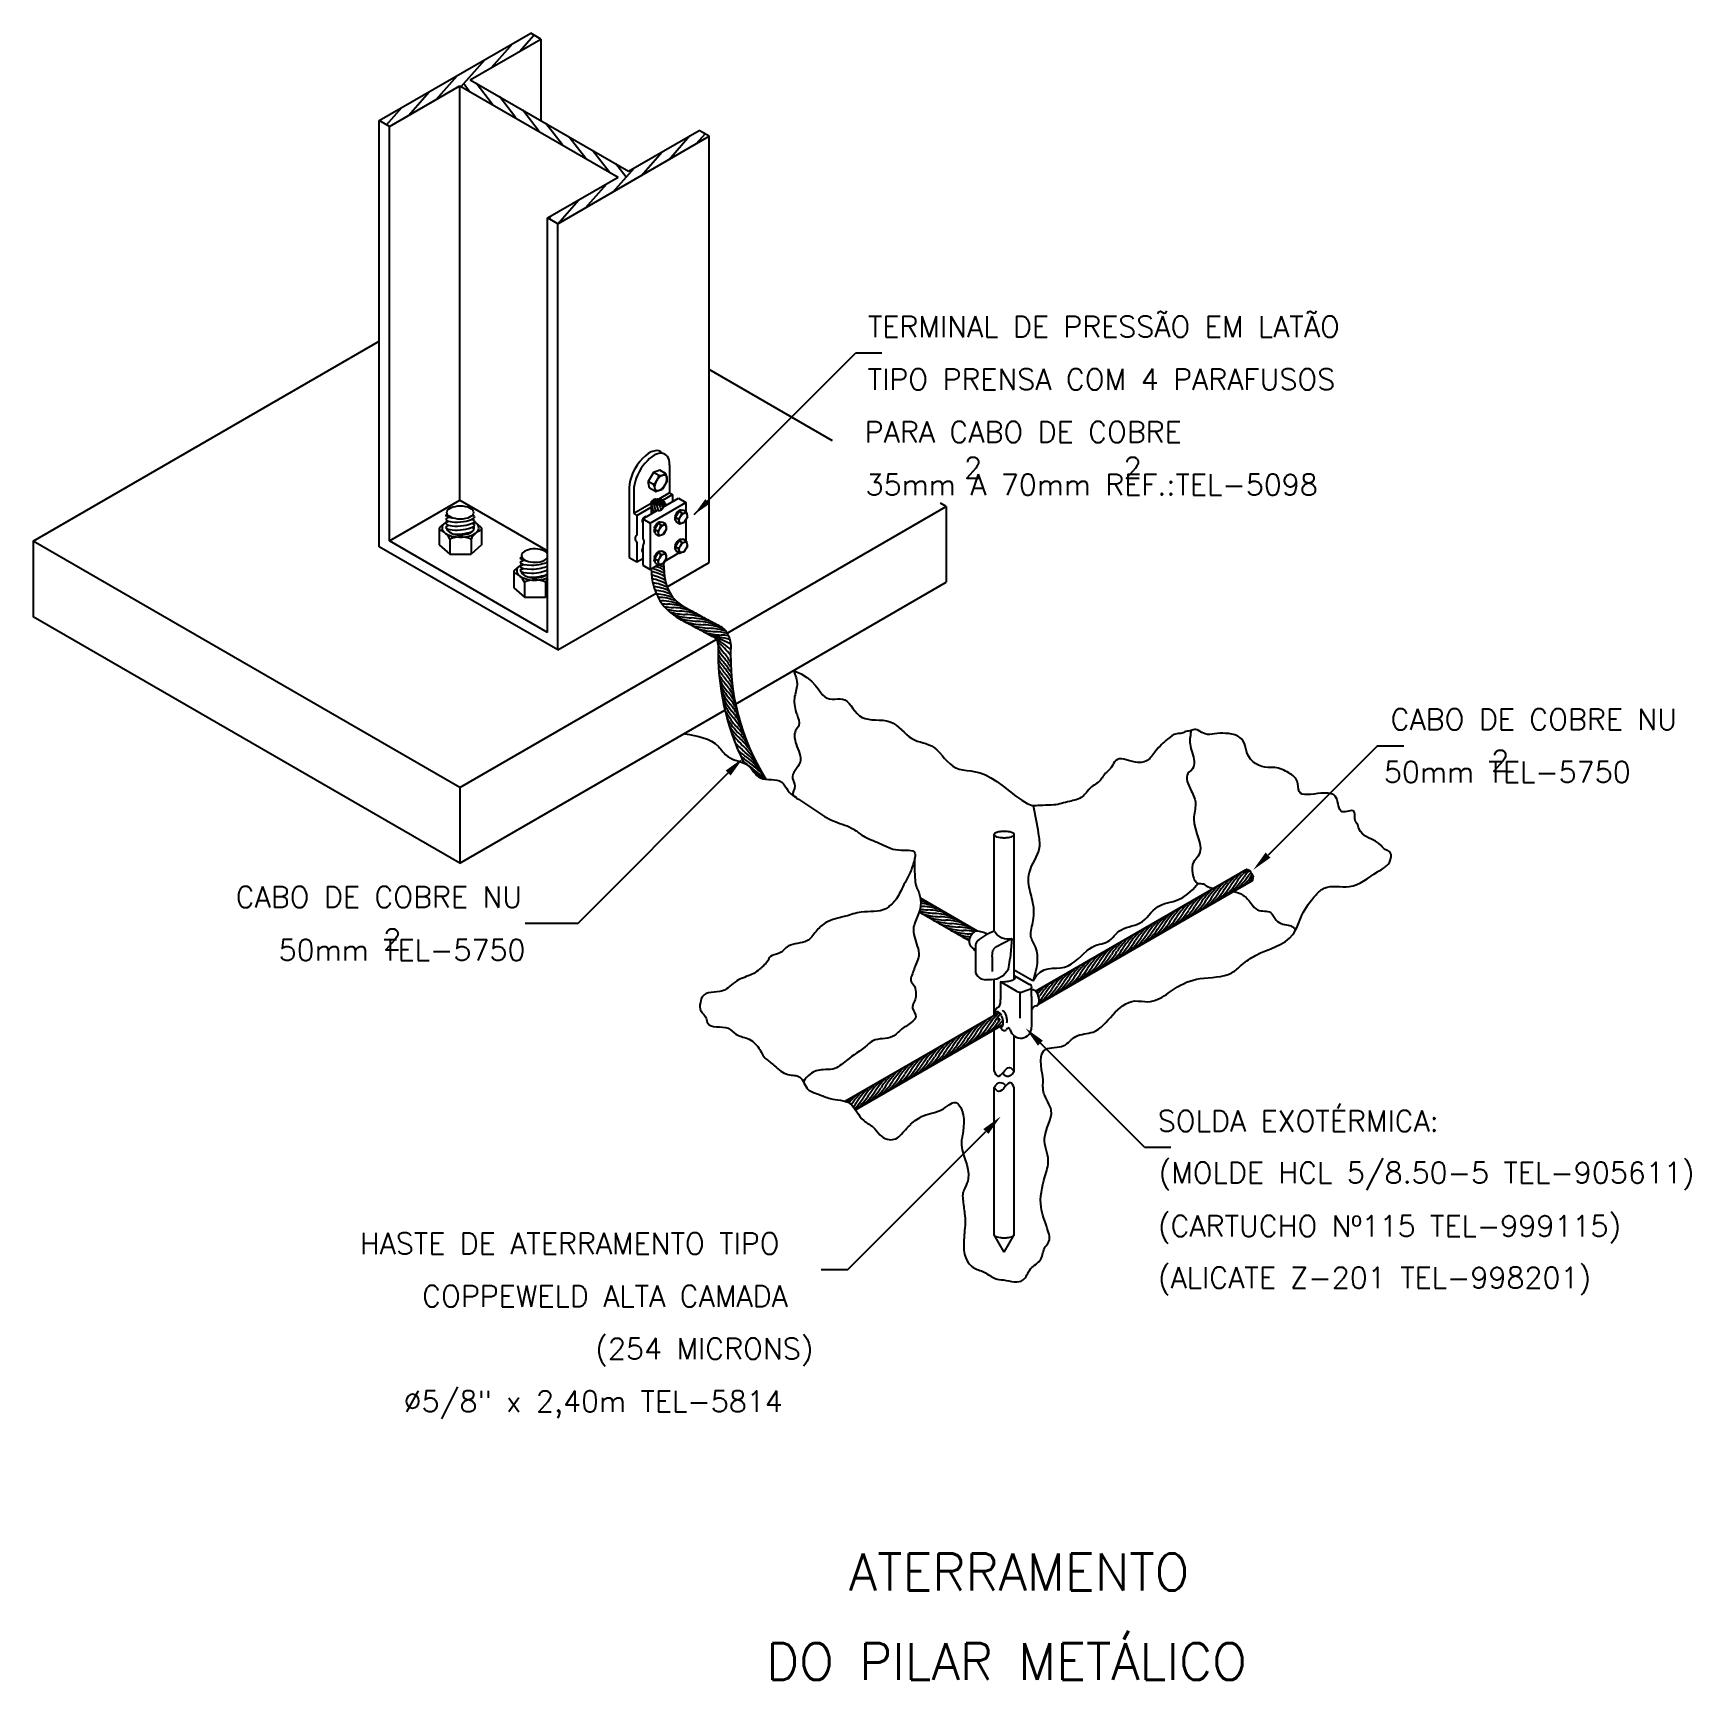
# Model space of a CAD drawing. Header units: millimetres. Extents: x -5471 to -5455.2, y -4783.1 to -4767.4.
import ezdxf
from ezdxf.enums import TextEntityAlignment as Align

# ---------------------------------------------------------------- set-up
doc = ezdxf.new("R2010")
doc.units = ezdxf.units.MM
doc.header["$LTSCALE"] = 10
doc.layers.add('Termotécnica', color=7, linetype='Continuous')
doc.styles.add('r140', font='romans.shx')
doc.styles.add('r80', font='romans.shx')

msp = doc.modelspace()

# ---------------------------------------------------------------- texts
at = {"layer": 'Termotécnica', "color": 2, "style": 'r80'}
for s, p in [('TERMINAL DE PRESSÃO EM LATÃO', (-5463.072, -4770.284)), ('TIPO PRENSA COM 4 PARAFUSOS', (-5463.073, -4770.784)), ('PARA CABO DE COBRE', (-5463.102, -4771.285)), ('2', (-5462.156, -4771.625)), ('2', (-5460.637, -4771.625)), ('35mm A 70mm REF.:TEL-5098', (-5463.093, -4771.785))]:
    msp.add_text(s, height=0.2, dxfattribs=at).set_placement(p)
for s, p in [('CABO DE COBRE NU ', (-5458.098, -4773.92)), (' 50mm TEL-5750', (-5458.298, -4774.42)), ('2', (-5457.14, -4774.313)), ('CABO DE COBRE NU ', (-5469.088, -4775.61)), ('2', (-5467.683, -4776.012)), (' 50mm TEL-5750', (-5468.816, -4776.112)), ('SOLDA EXOTÉRMICA: ', (-5460.313, -4777.739)), ('(MOLDE HCL 5/8.50-5 TEL-905611) ', (-5460.306, -4778.232)), ('(CARTUCHO Nº115 TEL-999115) ', (-5460.312, -4778.739)), ('HASTE DE ATERRAMENTO TIPO ', (-5467.907, -4778.905)), ('(ALICATE Z-201 TEL-998201)', (-5460.312, -4779.229)), ('COPPEWELD ALTA CAMADA ', (-5467.314, -4779.406)), ('(254 MICRONS)', (-5465.665, -4779.906)), ('%%C5/8" x 2,40m TEL-5814', (-5467.49, -4780.405))]:
    msp.add_text(s, height=0.2, dxfattribs=at).set_placement(p, align=Align.MIDDLE_LEFT)
at = {"layer": 'Termotécnica', "color": 5, "style": 'r140'}
for s, p in [(' ATERRAMENTO', (-5461.753, -4782.31)), ('DO PILAR METÁLICO', (-5461.753, -4783.161))]:
    msp.add_text(s, height=0.35, dxfattribs=at).set_placement(p, align=Align.BOTTOM_CENTER)

# ---------------------------------------------------------------- linework, layer by layer
at = {"layer": 'Termotécnica', "color": 2}
for p, q in [((-5467.722, -4768.223), (-5466.28, -4767.391)), ((-5466.183, -4767.447), (-5466.28, -4767.391)), ((-5466.183, -4767.447), (-5466.28, -4767.391)), ((-5466.856, -4767.835), (-5466.183, -4767.447)), ((-5466.183, -4767.447), (-5466.183, -4768.223)), ((-5467.625, -4768.279), (-5466.953, -4767.891)), ((-5466.953, -4771.833), (-5466.953, -4767.891)), ((-5466.953, -4767.891), (-5465.447, -4768.76)), ((-5466.856, -4767.835), (-5465.35, -4768.704)), ((-5467.625, -4768.279), (-5467.722, -4768.223)), ((-5467.722, -4772.278), (-5467.722, -4768.223)), ((-5467.625, -4772.222), (-5467.625, -4768.279)), ((-5465.35, -4768.704), (-5464.678, -4768.316)), ((-5464.581, -4768.372), (-5464.678, -4768.316)), ((-5466.022, -4769.204), (-5464.581, -4768.372)), ((-5464.581, -4772.427), (-5464.581, -4768.372)), ((-5466.119, -4769.148), (-5465.447, -4768.76)), ((-5466.022, -4769.204), (-5466.119, -4769.148)), ((-5466.119, -4773.091), (-5466.119, -4769.148)), ((-5466.022, -4773.259), (-5466.022, -4769.204)), ((-5471.015, -4772.223), (-5467.722, -4770.322)), ((-5464.725, -4771.971), (-5463.189, -4770.435)), ((-5462.939, -4770.435), (-5463.189, -4770.435)), ((-5463.407, -4771.27), (-5464.581, -4770.592)), ((-5464.959, -4771.498), (-5464.959, -4771.765)), ((-5465.113, -4771.57), (-5465.162, -4771.655)), ((-5465.162, -4771.654), (-5465.161, -4771.654)), ((-5465.111, -4771.685), (-5465.162, -4771.655)), ((-5465.15, -4771.719), (-5465.162, -4771.655)), ((-5465.052, -4771.549), (-5465.113, -4771.57)), ((-5465.062, -4771.6), (-5465.113, -4771.57)), ((-5464.996, -4771.581), (-5465.052, -4771.549)), ((-5464.982, -4771.651), (-5465.027, -4771.729)), ((-5464.981, -4771.644), (-5464.991, -4771.588)), ((-5467.625, -4772.222), (-5466.953, -4771.833)), ((-5466.953, -4771.833), (-5466.119, -4772.315)), ((-5465.342, -4771.715), (-5465.342, -4772.379)), ((-5465.299, -4771.74), (-5465.299, -4771.961)), ((-5465.094, -4771.751), (-5465.15, -4771.719)), ((-5465.032, -4771.734), (-5465.086, -4771.752)), ((-5464.959, -4771.765), (-5465.061, -4771.824)), ((-5465.023, -4771.835), (-5464.931, -4771.781)), ((-5465.016, -4771.896), (-5464.874, -4771.814)), ((-5464.959, -4771.765), (-5464.931, -4771.781)), ((-5464.931, -4771.781), (-5464.931, -4771.847)), ((-5464.874, -4771.814), (-5464.803, -4771.855)), ((-5467.089, -4771.974), (-5467.074, -4771.966)), ((-5467.089, -4772.013), (-5467.059, -4771.995)), ((-5466.815, -4771.989), (-5466.838, -4771.98)), ((-5465.134, -4771.866), (-5465.299, -4771.961)), ((-5465.299, -4771.961), (-5465.271, -4771.978)), ((-5465.271, -4771.978), (-5465.134, -4771.899)), ((-5465.271, -4771.978), (-5465.271, -4772.166)), ((-5465.214, -4772.01), (-5465.073, -4771.929)), ((-5465.194, -4771.992), (-5465.194, -4771.991)), ((-5465.186, -4771.994), (-5465.186, -4771.99)), ((-5465.143, -4772.051), (-5464.803, -4771.855)), ((-5465.134, -4771.85), (-5465.134, -4771.964)), ((-5465.008, -4771.85), (-5465.008, -4771.892)), ((-5464.987, -4771.876), (-5464.987, -4771.879)), ((-5464.907, -4771.985), (-5464.903, -4771.988)), ((-5464.905, -4771.989), (-5464.9, -4771.991)), ((-5464.905, -4771.989), (-5464.898, -4771.989)), ((-5464.871, -4771.942), (-5464.904, -4771.999)), ((-5464.903, -4771.988), (-5464.898, -4771.988)), ((-5464.83, -4771.928), (-5464.871, -4771.942)), ((-5464.843, -4771.958), (-5464.871, -4771.942)), ((-5464.799, -4771.946), (-5464.83, -4771.928)), ((-5464.789, -4771.992), (-5464.819, -4772.044)), ((-5464.803, -4771.855), (-5464.803, -4771.943)), ((-5464.788, -4771.987), (-5464.796, -4771.95)), ((-5464.411, -4773.098), (-5462.326, -4771.895)), ((-5462.326, -4771.895), (-5462.382, -4771.862)), ((-5462.326, -4771.895), (-5462.326, -4772.615)), ((-5467.151, -4772.106), (-5467.151, -4772.26)), ((-5467.073, -4772.029), (-5467.144, -4772.091)), ((-5467.089, -4772.051), (-5467.059, -4772.034)), ((-5467.089, -4772.09), (-5467.059, -4772.072)), ((-5467.073, -4772.119), (-5467.059, -4772.111)), ((-5466.815, -4772.028), (-5466.843, -4772.016)), ((-5466.815, -4772.066), (-5466.843, -4772.055)), ((-5466.818, -4772.104), (-5466.843, -4772.093)), ((-5466.816, -4772.037), (-5466.754, -4772.091)), ((-5466.747, -4772.106), (-5466.747, -4772.26)), ((-5465.217, -4772.039), (-5465.22, -4772.042)), ((-5465.214, -4772.01), (-5465.143, -4772.051)), ((-5465.214, -4772.01), (-5465.214, -4772.199)), ((-5465.143, -4772.051), (-5465.143, -4772.493)), ((-5465.106, -4772.099), (-5465.101, -4772.102)), ((-5465.07, -4772.056), (-5465.103, -4772.113)), ((-5465.103, -4772.103), (-5465.099, -4772.106)), ((-5465.103, -4772.103), (-5465.097, -4772.103)), ((-5465.074, -4772.129), (-5465.103, -4772.113)), ((-5465.094, -4772.155), (-5465.103, -4772.113)), ((-5465.101, -4772.102), (-5465.097, -4772.102)), ((-5465.029, -4772.042), (-5465.07, -4772.056)), ((-5465.041, -4772.072), (-5465.07, -4772.056)), ((-5464.997, -4772.06), (-5465.029, -4772.042)), ((-5464.988, -4772.106), (-5465.018, -4772.159)), ((-5464.987, -4772.102), (-5464.994, -4772.064)), ((-5464.875, -4772.015), (-5464.904, -4771.999)), ((-5464.896, -4772.041), (-5464.904, -4771.999)), ((-5464.864, -4772.059), (-5464.896, -4772.041)), ((-5464.823, -4772.047), (-5464.859, -4772.06)), ((-5464.803, -4772.016), (-5464.803, -4772.221)), ((-5466.955, -4774.567), (-5471.015, -4772.223)), ((-5471.015, -4772.223), (-5471.015, -4772.944)), ((-5466.022, -4773.259), (-5467.722, -4772.278)), ((-5466.119, -4773.091), (-5467.625, -4772.222)), ((-5467.151, -4772.26), (-5467.05, -4772.347)), ((-5467.05, -4772.205), (-5467.05, -4772.347)), ((-5466.848, -4772.205), (-5466.848, -4772.347)), ((-5466.747, -4772.26), (-5466.848, -4772.347)), ((-5465.271, -4772.231), (-5465.271, -4772.42)), ((-5465.214, -4772.264), (-5465.214, -4772.452)), ((-5465.063, -4772.173), (-5465.094, -4772.155)), ((-5465.022, -4772.162), (-5465.058, -4772.174)), ((-5464.907, -4772.263), (-5464.903, -4772.266)), ((-5464.905, -4772.267), (-5464.898, -4772.267)), ((-5464.905, -4772.267), (-5464.9, -4772.27)), ((-5464.871, -4772.22), (-5464.904, -4772.277)), ((-5464.896, -4772.319), (-5464.904, -4772.277)), ((-5464.875, -4772.293), (-5464.904, -4772.277)), ((-5464.903, -4772.266), (-5464.898, -4772.266)), ((-5464.83, -4772.206), (-5464.871, -4772.22)), ((-5464.843, -4772.236), (-5464.871, -4772.22)), ((-5464.799, -4772.224), (-5464.83, -4772.206)), ((-5464.789, -4772.27), (-5464.819, -4772.323)), ((-5464.805, -4772.298), (-5464.803, -4772.297)), ((-5464.803, -4772.295), (-5464.803, -4772.297)), ((-5464.788, -4772.266), (-5464.796, -4772.228)), ((-5467.05, -4772.347), (-5466.848, -4772.347)), ((-5466.363, -4772.438), (-5466.434, -4772.5)), ((-5466.379, -4772.384), (-5466.365, -4772.375)), ((-5466.379, -4772.422), (-5466.349, -4772.405)), ((-5466.379, -4772.461), (-5466.349, -4772.443)), ((-5466.119, -4772.431), (-5466.133, -4772.426)), ((-5466.119, -4772.47), (-5466.133, -4772.464)), ((-5466.119, -4772.393), (-5466.128, -4772.389)), ((-5465.342, -4772.379), (-5465.271, -4772.42)), ((-5465.271, -4772.42), (-5465.214, -4772.387)), ((-5465.217, -4772.317), (-5465.22, -4772.32)), ((-5465.214, -4772.452), (-5465.143, -4772.493)), ((-5465.143, -4772.493), (-5465.067, -4772.449)), ((-5465.106, -4772.377), (-5465.101, -4772.38)), ((-5465.07, -4772.334), (-5465.103, -4772.391)), ((-5465.103, -4772.381), (-5465.097, -4772.382)), ((-5465.103, -4772.381), (-5465.099, -4772.384)), ((-5465.094, -4772.433), (-5465.103, -4772.391)), ((-5465.074, -4772.407), (-5465.103, -4772.391)), ((-5465.101, -4772.38), (-5465.097, -4772.381)), ((-5465.063, -4772.452), (-5465.094, -4772.433)), ((-5465.029, -4772.32), (-5465.07, -4772.334)), ((-5465.041, -4772.351), (-5465.07, -4772.334)), ((-5465.022, -4772.44), (-5465.058, -4772.452)), ((-5464.997, -4772.338), (-5465.029, -4772.32)), ((-5464.988, -4772.384), (-5465.018, -4772.437)), ((-5465.005, -4772.413), (-5464.869, -4772.335)), ((-5464.987, -4772.38), (-5464.994, -4772.343)), ((-5464.982, -4772.658), (-5464.581, -4772.427)), ((-5464.864, -4772.337), (-5464.896, -4772.319)), ((-5464.823, -4772.326), (-5464.859, -4772.338)), ((-5466.441, -4772.515), (-5466.441, -4772.669)), ((-5466.379, -4772.499), (-5466.349, -4772.482)), ((-5466.364, -4772.528), (-5466.349, -4772.52)), ((-5466.34, -4772.614), (-5466.34, -4772.756)), ((-5466.138, -4772.614), (-5466.138, -4772.756)), ((-5466.119, -4772.508), (-5466.133, -4772.502)), ((-5464.331, -4773.773), (-5462.326, -4772.615)), ((-5466.441, -4772.669), (-5466.34, -4772.756)), ((-5466.34, -4772.756), (-5466.138, -4772.756)), ((-5466.119, -4772.74), (-5466.138, -4772.756)), ((-5466.022, -4773.259), (-5465.086, -4772.718)), ((-5466.955, -4775.288), (-5471.015, -4772.944)), ((-5466.955, -4774.567), (-5464.514, -4773.158)), ((-5466.955, -4775.288), (-5464.432, -4773.831)), ((-5458.223, -4774.17), (-5458.397, -4774.344)), ((-5458.223, -4774.17), (-5457.973, -4774.17)), ((-5458.397, -4774.344), (-5459.263, -4775.21)), ((-5465.833, -4775.862), (-5464.4, -4774.428)), ((-5466.955, -4774.567), (-5466.955, -4775.288)), ((-5461.871, -4775.346), (-5461.871, -4775.015)), ((-5461.678, -4776.389), (-5461.678, -4775.015)), ((-5461.871, -4775.935), (-5461.871, -4775.218)), ((-5461.476, -4776.504), (-5459.471, -4775.347)), ((-5461.449, -4776.629), (-5459.411, -4775.452)), ((-5462.028, -4775.933), (-5462.572, -4775.62)), ((-5462.108, -4776.027), (-5462.584, -4775.753)), ((-5465.833, -4775.862), (-5466.333, -4775.862)), ((-5462.046, -4776.068), (-5462.046, -4776.33)), ((-5461.849, -4776.079), (-5461.702, -4776.002)), ((-5461.702, -4776.002), (-5461.717, -4776.19)), ((-5461.888, -4776.175), (-5461.881, -4776.118)), ((-5461.888, -4776.175), (-5461.888, -4776.316)), ((-5461.871, -4776.732), (-5461.871, -4776.391)), ((-5461.502, -4776.405), (-5461.678, -4776.304)), ((-5461.53, -4776.443), (-5461.674, -4776.361)), ((-5461.811, -4776.416), (-5461.811, -4776.584)), ((-5461.656, -4776.505), (-5461.809, -4776.416)), ((-5461.627, -4776.515), (-5461.627, -4776.76)), ((-5461.594, -4776.509), (-5461.523, -4776.483)), ((-5461.513, -4776.554), (-5461.513, -4776.469)), ((-5461.513, -4776.554), (-5461.513, -4776.845)), ((-5463.291, -4777.552), (-5461.826, -4776.707)), ((-5463.188, -4777.632), (-5461.785, -4776.823)), ((-5461.871, -4776.942), (-5461.871, -4776.872)), ((-5461.871, -4777.266), (-5461.871, -4776.872)), ((-5461.678, -4777.269), (-5461.678, -4776.93)), ((-5460.44, -4777.988), (-5461.43, -4776.998)), ((-5461.871, -4778.821), (-5461.871, -4777.421)), ((-5461.678, -4778.821), (-5461.678, -4777.422)), ((-5463.265, -4779.155), (-5461.949, -4777.839)), ((-5460.44, -4777.988), (-5460.19, -4777.988)), ((-5461.775, -4778.988), (-5461.871, -4778.821)), ((-5461.775, -4778.988), (-5461.678, -4778.821)), ((-5463.265, -4779.155), (-5463.515, -4779.155))]:
    msp.add_line(p, q, dxfattribs=at)
at = {"layer": 'Termotécnica', "color": 1}
for p, q in [((-5466.388, -4767.565), (-5466.25, -4767.409)), ((-5466.388, -4767.565), (-5466.25, -4767.409)), ((-5466.652, -4767.718), (-5466.45, -4767.489)), ((-5466.652, -4767.718), (-5466.45, -4767.489)), ((-5466.941, -4767.898), (-5466.714, -4767.642)), ((-5466.652, -4767.718), (-5466.642, -4767.706)), ((-5466.652, -4767.718), (-5466.642, -4767.706)), ((-5467.18, -4768.023), (-5466.978, -4767.794)), ((-5466.865, -4767.942), (-5466.918, -4767.873)), ((-5466.643, -4768.07), (-5466.8, -4767.868)), ((-5467.444, -4768.175), (-5467.242, -4767.946)), ((-5466.421, -4768.198), (-5466.578, -4767.995)), ((-5467.652, -4768.264), (-5467.506, -4768.099)), ((-5466.2, -4768.326), (-5466.356, -4768.123)), ((-5465.978, -4768.454), (-5466.135, -4768.251)), ((-5464.966, -4768.595), (-5464.765, -4768.366)), ((-5464.702, -4768.442), (-5464.62, -4768.35)), ((-5465.757, -4768.582), (-5465.913, -4768.379)), ((-5465.535, -4768.71), (-5465.692, -4768.507)), ((-5465.23, -4768.747), (-5465.029, -4768.519)), ((-5465.494, -4768.9), (-5465.293, -4768.671)), ((-5465.372, -4768.761), (-5465.47, -4768.635)), ((-5465.758, -4769.052), (-5465.557, -4768.824)), ((-5466.022, -4769.204), (-5465.821, -4768.976)), ((-5466.108, -4769.155), (-5466.085, -4769.128)), ((-5465.021, -4771.861), (-5465.009, -4771.892))]:
    msp.add_line(p, q, dxfattribs=at)
at = {"layer": 'Termotécnica', "color": 3}
for p, q in [((-5466.841, -4772.016), (-5466.837, -4772.019)), ((-5466.131, -4772.425), (-5466.127, -4772.428))]:
    msp.add_line(p, q, dxfattribs=at)
at = {"layer": 'Termotécnica', "color": 2}
for points in [[(-5465.017, -4772.434), (-5465.011, -4772.522), (-5465.007, -4772.56), (-5465.002, -4772.59), (-5464.997, -4772.614), (-5464.991, -4772.634), (-5464.985, -4772.651), (-5464.978, -4772.667), (-5464.971, -4772.683), (-5464.964, -4772.698), (-5464.956, -4772.713), (-5464.948, -4772.728), (-5464.939, -4772.742), (-5464.93, -4772.755), (-5464.92, -4772.767), (-5464.909, -4772.779), (-5464.897, -4772.791), (-5464.885, -4772.802), (-5464.872, -4772.812), (-5464.859, -4772.822), (-5464.846, -4772.832), (-5464.832, -4772.841), (-5464.818, -4772.85), (-5464.803, -4772.858), (-5464.789, -4772.866), (-5464.774, -4772.874), (-5464.759, -4772.882), (-5464.744, -4772.89), (-5464.729, -4772.899), (-5464.713, -4772.907), (-5464.698, -4772.915), (-5464.681, -4772.924), (-5464.665, -4772.933), (-5464.648, -4772.942), (-5464.632, -4772.951), (-5464.615, -4772.961), (-5464.598, -4772.97), (-5464.581, -4772.979), (-5464.564, -4772.988), (-5464.548, -4772.996), (-5464.531, -4773.004), (-5464.516, -4773.013), (-5464.5, -4773.021), (-5464.486, -4773.029), (-5464.472, -4773.037), (-5464.459, -4773.046), (-5464.448, -4773.055), (-5464.437, -4773.064), (-5464.428, -4773.074), (-5464.419, -4773.085), (-5464.412, -4773.096), (-5464.405, -4773.108), (-5464.4, -4773.12), (-5464.394, -4773.133), (-5464.39, -4773.147), (-5464.386, -4773.162), (-5464.382, -4773.177), (-5464.379, -4773.194), (-5464.375, -4773.212)], [(-5465.133, -4772.487), (-5465.13, -4772.532), (-5465.126, -4772.576), (-5465.12, -4772.613), (-5465.113, -4772.645), (-5465.104, -4772.672), (-5465.096, -4772.694), (-5465.088, -4772.713), (-5465.08, -4772.732), (-5465.071, -4772.751), (-5465.061, -4772.771), (-5465.05, -4772.79), (-5465.039, -4772.808), (-5465.025, -4772.827), (-5465.011, -4772.845), (-5464.995, -4772.862), (-5464.979, -4772.878), (-5464.963, -4772.893), (-5464.946, -4772.906), (-5464.93, -4772.919), (-5464.913, -4772.931), (-5464.896, -4772.942), (-5464.88, -4772.952), (-5464.864, -4772.961), (-5464.848, -4772.971), (-5464.832, -4772.979), (-5464.816, -4772.988), (-5464.8, -4772.996), (-5464.785, -4773.004), (-5464.77, -4773.013), (-5464.754, -4773.021), (-5464.739, -4773.029), (-5464.723, -4773.038), (-5464.706, -4773.047), (-5464.689, -4773.056), (-5464.672, -4773.066), (-5464.655, -4773.075), (-5464.637, -4773.085), (-5464.619, -4773.094), (-5464.602, -4773.103), (-5464.586, -4773.111), (-5464.571, -4773.119), (-5464.558, -4773.126), (-5464.546, -4773.132), (-5464.537, -4773.138), (-5464.529, -4773.143), (-5464.524, -4773.147), (-5464.521, -4773.15), (-5464.518, -4773.153), (-5464.516, -4773.155), (-5464.514, -4773.158), (-5464.512, -4773.162), (-5464.51, -4773.167), (-5464.507, -4773.174), (-5464.504, -4773.182), (-5464.502, -4773.192), (-5464.499, -4773.204), (-5464.496, -4773.215)], [(-5463.778, -4773.454), (-5463.708, -4773.485), (-5463.652, -4773.52), (-5463.608, -4773.556), (-5463.573, -4773.592), (-5463.545, -4773.627), (-5463.522, -4773.659), (-5463.502, -4773.686), (-5463.482, -4773.706), (-5463.46, -4773.718), (-5463.436, -4773.725), (-5463.412, -4773.727), (-5463.386, -4773.726), (-5463.361, -4773.724), (-5463.336, -4773.724), (-5463.312, -4773.727), (-5463.29, -4773.734), (-5463.27, -4773.748), (-5463.251, -4773.767), (-5463.232, -4773.789), (-5463.214, -4773.814), (-5463.195, -4773.839), (-5463.174, -4773.863), (-5463.152, -4773.884), (-5463.126, -4773.9), (-5463.097, -4773.912), (-5463.066, -4773.918), (-5463.033, -4773.922), (-5462.998, -4773.924), (-5462.963, -4773.925), (-5462.928, -4773.928), (-5462.894, -4773.933), (-5462.861, -4773.942), (-5462.831, -4773.956), (-5462.803, -4773.974), (-5462.777, -4773.995), (-5462.752, -4774.018), (-5462.727, -4774.041), (-5462.703, -4774.063), (-5462.679, -4774.084), (-5462.654, -4774.101), (-5462.628, -4774.115), (-5462.601, -4774.126), (-5462.574, -4774.134), (-5462.546, -4774.142), (-5462.519, -4774.15), (-5462.492, -4774.16), (-5462.465, -4774.172), (-5462.439, -4774.189), (-5462.414, -4774.21), (-5462.39, -4774.235), (-5462.366, -4774.262), (-5462.341, -4774.29), (-5462.316, -4774.317), (-5462.29, -4774.343), (-5462.263, -4774.364), (-5462.234, -4774.381), (-5462.202, -4774.392), (-5462.168, -4774.399), (-5462.131, -4774.404), (-5462.092, -4774.409), (-5462.049, -4774.417), (-5462.003, -4774.428), (-5461.953, -4774.447), (-5461.9, -4774.474), (-5461.843, -4774.511), (-5461.784, -4774.555), (-5461.723, -4774.602), (-5461.664, -4774.648), (-5461.608, -4774.688), (-5461.555, -4774.719), (-5461.509, -4774.737), (-5461.47, -4774.737)], [(-5461.499, -4776.405), (-5461.466, -4776.356), (-5461.431, -4776.323), (-5461.394, -4776.303), (-5461.355, -4776.292), (-5461.316, -4776.287), (-5461.277, -4776.285), (-5461.238, -4776.282), (-5461.201, -4776.276), (-5461.166, -4776.263), (-5461.133, -4776.244), (-5461.102, -4776.222), (-5461.072, -4776.197), (-5461.043, -4776.17), (-5461.016, -4776.145), (-5460.989, -4776.121), (-5460.964, -4776.101), (-5460.938, -4776.085), (-5460.914, -4776.073), (-5460.89, -4776.065), (-5460.867, -4776.058), (-5460.846, -4776.053), (-5460.825, -4776.047), (-5460.806, -4776.041), (-5460.788, -4776.033), (-5460.772, -4776.022), (-5460.757, -4776.009), (-5460.742, -4775.994), (-5460.727, -4775.978), (-5460.712, -4775.962), (-5460.696, -4775.947), (-5460.678, -4775.932), (-5460.658, -4775.92), (-5460.636, -4775.909), (-5460.611, -4775.9), (-5460.585, -4775.892), (-5460.559, -4775.884), (-5460.532, -4775.876), (-5460.506, -4775.866), (-5460.48, -4775.855), (-5460.457, -4775.841), (-5460.436, -4775.823), (-5460.416, -4775.803), (-5460.397, -4775.782), (-5460.378, -4775.759), (-5460.357, -4775.738), (-5460.334, -4775.717), (-5460.308, -4775.699), (-5460.279, -4775.684), (-5460.245, -4775.672), (-5460.207, -4775.662), (-5460.165, -4775.65), (-5460.121, -4775.635), (-5460.074, -4775.612), (-5460.026, -4775.58), (-5459.978, -4775.536), (-5459.929, -4775.478)], [(-5461.95, -4776.395), (-5461.894, -4776.393), (-5461.843, -4776.388), (-5461.785, -4776.354), (-5461.732, -4776.296), (-5461.717, -4776.19)], [(-5461.678, -4777.269), (-5461.692, -4777.288), (-5461.707, -4777.302), (-5461.721, -4777.311), (-5461.735, -4777.315), (-5461.749, -4777.315), (-5461.762, -4777.309), (-5461.776, -4777.299), (-5461.79, -4777.283)], [(-5461.871, -4777.421), (-5461.857, -4777.402), (-5461.843, -4777.388), (-5461.829, -4777.378), (-5461.815, -4777.374), (-5461.801, -4777.375), (-5461.787, -4777.38), (-5461.773, -4777.391), (-5461.76, -4777.406)]]:
    msp.add_lwpolyline(points, dxfattribs=at)
msp.add_lwpolyline([(-5461.871, -4775.015, 0.236645), (-5461.867, -4775.024, 0.085557), (-5461.843, -4775.036, 0.043156), (-5461.814, -4775.042, 0.031861), (-5461.775, -4775.045, 0.031861), (-5461.735, -4775.042, 0.043156), (-5461.706, -4775.036, 0.085557), (-5461.683, -4775.024, 0.236645), (-5461.678, -4775.015, 0.236645), (-5461.683, -4775.006, 0.085557), (-5461.706, -4774.994, 0.043156), (-5461.735, -4774.988, 0.031861), (-5461.775, -4774.985, 0.031861), (-5461.814, -4774.988, 0.043156), (-5461.843, -4774.994, 0.085557), (-5461.867, -4775.006, 0.236645)], format="xyb", close=True, dxfattribs=at)
for points in [[(-5462.036, -4775.933, 0.138403), (-5462.067, -4775.947, 0.080567)], [(-5462.067, -4775.947, 0.057952), (-5462.082, -4775.961, 0.068674), (-5462.099, -4775.988, 0.068674), (-5462.108, -4776.02, 0.094064), (-5462.106, -4776.052, 0.032944)], [(-5462.106, -4776.052, 0.023838), (-5462.104, -4776.058, 0.202617)], [(-5461.871, -4778.821, 0.236645), (-5461.867, -4778.83, 0.085557), (-5461.843, -4778.842, 0.043156), (-5461.814, -4778.848, 0.031861), (-5461.775, -4778.851, 0.031861), (-5461.735, -4778.848, 0.043156), (-5461.706, -4778.842, 0.085557), (-5461.683, -4778.83, 0.236645), (-5461.678, -4778.821, 0.236645)]]:
    msp.add_lwpolyline(points, format="xyb", dxfattribs=at)
at = {"layer": 'Termotécnica', "color": 1}
for centre, radius, start, end in [((-5465.071, -4771.647), 0.0824, 126.2736, 126.3174), ((-5465.071, -4771.647), 0.0824, 126.2736, 126.3174), ((-5464.56, -4771.764), 0.58, 188.4803, 198.6544), ((-5464.567, -4771.815), 0.579, 191.8283, 194.5029), ((-5464.66, -4771.786), 0.456, 190.883, 199.5416), ((-5464.727, -4771.8), 0.363, 191.4044, 201.0303), ((-5464.442, -4771.686), 0.643, 196.7715, 201.9177), ((-5464.744, -4771.786), 0.302, 196.6069, 203.3931), ((-5465.248, -4771.995), 0.245, 20.9862, 21.5135), ((-5465.227, -4772.889), 0.446, 61.2225, 72.5053), ((-5465.229, -4772.862), 0.446, 61.2225, 67.1212), ((-5465.231, -4772.833), 0.446, 61.2225, 61.9873), ((-5465.221, -4772.95), 0.446, 61.2225, 78.3847), ((-5465.215, -4772.985), 0.446, 61.2225, 78.8663), ((-5465.225, -4772.919), 0.446, 61.2225, 77.3081), ((-5465.206, -4773.02), 0.446, 61.2225, 79.5329), ((-5465.212, -4773.191), 0.579, 66.3189, 80.6592), ((-5465.16, -4773.124), 0.471, 65.5006, 83.8769), ((-5465.142, -4773.159), 0.471, 65.5006, 84.7663), ((-5465.118, -4773.287), 0.561, 70.0164, 86.4357), ((-5465.09, -4773.318), 0.561, 70.0164, 87.8278), ((-5465.002, -4772.095), 0.696, 266.0141, 267.3042), ((-5465.053, -4773.351), 0.561, 69.1541, 88.2103), ((-5464.946, -4772.127), 0.696, 262.9148, 267.3042), ((-5464.889, -4772.16), 0.696, 259.9624, 267.3042), ((-5464.832, -4772.193), 0.696, 257.286, 267.3042), ((-5464.996, -4773.384), 0.561, 70.6079, 88.2103), ((-5464.776, -4772.226), 0.696, 254.9102, 267.3042), ((-5464.939, -4773.417), 0.561, 69.874, 88.2103), ((-5464.719, -4772.258), 0.696, 253.016, 267.3042), ((-5464.883, -4773.449), 0.561, 68.4803, 88.2103), ((-5464.831, -4773.524), 0.603, 69.0798, 87.8673), ((-5464.662, -4772.291), 0.696, 251.9282, 267.3042), ((-5464.606, -4772.324), 0.696, 252.1676, 267.3042), ((-5464.783, -4773.633), 0.68, 70.2231, 87.3475), ((-5464.549, -4772.357), 0.696, 253.1757, 267.3042), ((-5464.732, -4773.71), 0.724, 70.2067, 87.0994), ((-5464.492, -4772.389), 0.696, 253.7417, 267.3042), ((-5464.664, -4773.65), 0.632, 69.7456, 87.6584), ((-5464.435, -4772.422), 0.696, 254.5034, 267.3042), ((-5464.599, -4773.613), 0.561, 71.7519, 88.2103), ((-5464.542, -4773.646), 0.561, 76.3077, 88.2103), ((-5466.183, -4780.443), 7.502, 76.1388, 77.6611), ((-5464.81, -4774.025), 0.929, 62.1717, 72.8519), ((-5464.715, -4773.586), 0.472, 44.0807, 64.7318), ((-5464.976, -4773.763), 0.75, 37.2985, 50.897), ((-5463.908, -4772.838), 0.696, 212.1858, 220.2588), ((-5463.908, -4772.884), 0.696, 212.1858, 220.2588), ((-5464.486, -4773.678), 0.561, 81.0191, 88.2103), ((-5463.901, -4772.941), 0.696, 211.0841, 220.2588), ((-5463.906, -4772.977), 0.696, 212.0458, 220.2588), ((-5463.899, -4773.034), 0.696, 211.2347, 220.2588), ((-5464.862, -4773.658), 0.561, 30.0005, 41.1648), ((-5464.862, -4773.703), 0.561, 30.0005, 41.1648), ((-5464.855, -4773.76), 0.561, 30.8578, 41.1648), ((-5463.898, -4773.081), 0.696, 211.6659, 220.2588), ((-5463.891, -4773.138), 0.696, 211.2347, 220.2588), ((-5463.878, -4773.2), 0.696, 209.8453, 220.2588), ((-5464.86, -4773.797), 0.561, 28.9283, 41.1648), ((-5464.853, -4773.854), 0.561, 29.2093, 41.1648), ((-5464.852, -4773.901), 0.561, 27.5621, 41.1648), ((-5463.863, -4773.264), 0.696, 208.375, 220.2588), ((-5463.849, -4773.327), 0.696, 207.049, 220.2588), ((-5463.834, -4773.391), 0.696, 205.9298, 220.2588), ((-5464.845, -4773.958), 0.561, 26.8692, 41.1648), ((-5464.832, -4774.019), 0.561, 27.4923, 41.1648), ((-5464.817, -4774.083), 0.561, 27.7591, 41.1648), ((-5463.819, -4773.455), 0.696, 205.6504, 220.2588), ((-5463.524, -4773.333), 1.035, 208.7068, 218.3486), ((-5464.802, -4774.147), 0.561, 27.1798, 41.1648), ((-5464.788, -4774.211), 0.561, 25.0157, 41.1648), ((-5463.855, -4773.592), 0.639, 209.1013, 224.0959), ((-5463.815, -4773.591), 0.696, 214.4102, 226.7743), ((-5463.794, -4773.653), 0.696, 213.8732, 226.7743), ((-5465.263, -4774.633), 1.167, 30.3662, 38.6021), ((-5464.714, -4774.39), 0.561, 32.0977, 47.6803), ((-5464.692, -4774.452), 0.561, 30.6232, 47.6803), ((-5463.932, -4773.82), 0.513, 217.1911, 230.6462), ((-5464.755, -4774.592), 0.677, 30.8927, 46.8387), ((-5464.949, -4774.853), 0.97, 33.2887, 45.5995), ((-5463.83, -4773.706), 0.696, 226.8029, 235.6161), ((-5456.791, -4764.528), 12.289, 232.4355, 232.9566), ((-5456.766, -4764.579), 12.289, 232.4355, 232.9566), ((-5465.017, -4775.099), 1.165, 39.3506, 49.2861), ((-5464.773, -4774.967), 0.88, 38.5822, 51.3278), ((-5464.523, -4774.827), 0.59, 37.0104, 56.1448), ((-5461.037, -4770.549), 4.955, 230.7924, 232.6793), ((-5461.042, -4770.566), 4.955, 230.9983, 232.2758), ((-5459.205, -4775.977), 0.696, 132.6958, 147.3042), ((-5459.148, -4775.945), 0.696, 132.6958, 147.3042), ((-5459.092, -4775.912), 0.696, 132.6958, 147.3042), ((-5459.985, -4775.142), 0.561, 308.4803, 328.2103), ((-5459.035, -4775.879), 0.696, 132.6958, 147.3042), ((-5459.928, -4775.109), 0.561, 308.4803, 328.2103), ((-5459.256, -4775.642), 0.353, 124.6217, 150.8668), ((-5459.739, -4775.216), 0.37, 305.9242, 330.4725), ((-5459.088, -4775.714), 0.502, 134.6375, 146.6113), ((-5459.536, -4775.362), 0.14, 300.515, 336.0679), ((-5459.252, -4775.543), 0.242, 137.0046, 145.2876), ((-5459.535, -4775.378), 0.14, 326.0714, 336.0679), ((-5459.432, -4776.108), 0.696, 132.6958, 147.3042), ((-5459.375, -4776.075), 0.696, 132.6958, 147.3042), ((-5460.268, -4775.306), 0.561, 308.4803, 328.2103), ((-5459.319, -4776.043), 0.696, 132.6958, 147.3042), ((-5460.211, -4775.273), 0.561, 308.4803, 328.2103), ((-5459.262, -4776.01), 0.696, 132.6958, 147.3042), ((-5460.155, -4775.24), 0.561, 308.4803, 328.2103), ((-5460.098, -4775.207), 0.561, 308.4803, 328.2103), ((-5460.041, -4775.175), 0.561, 308.4803, 328.2103), ((-5462.411, -4775.068), 0.696, 255.8288, 267.3042), ((-5462.467, -4775.036), 0.696, 261.0198, 267.3042), ((-5462.524, -4775.003), 0.696, 266.0372, 267.3042), ((-5462.744, -4776.161), 0.561, 68.4803, 72.0198), ((-5462.688, -4776.194), 0.561, 68.4803, 77.8666), ((-5462.631, -4776.227), 0.561, 68.4803, 83.8045), ((-5462.354, -4775.101), 0.696, 252.6958, 267.3042), ((-5462.574, -4776.259), 0.561, 68.4803, 88.2103), ((-5462.518, -4776.292), 0.561, 68.4803, 88.2103), ((-5462.461, -4776.325), 0.561, 68.4803, 88.2103), ((-5459.715, -4776.272), 0.696, 132.6958, 147.3042), ((-5459.659, -4776.239), 0.696, 132.6958, 147.3042), ((-5460.551, -4775.469), 0.561, 308.4803, 328.2103), ((-5459.602, -4776.206), 0.696, 132.6958, 147.3042), ((-5460.495, -4775.437), 0.561, 308.4803, 328.2103), ((-5459.545, -4776.174), 0.696, 132.6958, 147.3042), ((-5460.438, -4775.404), 0.561, 308.4803, 328.2103), ((-5459.489, -4776.141), 0.696, 132.6958, 147.3042), ((-5460.381, -4775.371), 0.561, 308.4803, 328.2103), ((-5460.325, -4775.338), 0.561, 308.4803, 328.2103), ((-5462.297, -4775.134), 0.696, 252.6958, 267.3042), ((-5462.241, -4775.167), 0.696, 252.6958, 267.3042), ((-5462.184, -4775.199), 0.696, 252.6958, 267.3042), ((-5462.404, -4776.357), 0.561, 68.4803, 88.2103), ((-5462.127, -4775.232), 0.696, 252.6958, 267.3042), ((-5462.348, -4776.39), 0.561, 68.4803, 88.2103), ((-5462.071, -4775.265), 0.696, 252.6958, 267.3042), ((-5462.291, -4776.423), 0.561, 68.4803, 88.2103), ((-5462.234, -4776.456), 0.561, 68.4803, 88.2103), ((-5462.178, -4776.488), 0.561, 77.6332, 88.2103), ((-5459.999, -4776.435), 0.696, 132.6958, 147.3042), ((-5459.942, -4776.403), 0.696, 132.6958, 147.3042), ((-5460.835, -4775.633), 0.561, 308.4803, 328.2103), ((-5459.885, -4776.37), 0.696, 132.6958, 147.3042), ((-5460.778, -4775.6), 0.561, 308.4803, 328.2103), ((-5459.829, -4776.337), 0.696, 132.6958, 147.3042), ((-5460.722, -4775.567), 0.561, 308.4803, 328.2103), ((-5459.772, -4776.305), 0.696, 132.6958, 147.3042), ((-5460.665, -4775.535), 0.561, 308.4803, 328.2103), ((-5460.608, -4775.502), 0.561, 308.4803, 328.2103), ((-5462.014, -4775.297), 0.696, 252.6958, 263.0025), ((-5461.957, -4775.33), 0.696, 252.6958, 257.6698), ((-5462.121, -4776.521), 0.561, 86.0408, 88.2103), ((-5460.282, -4776.599), 0.696, 132.6958, 147.3042), ((-5460.225, -4776.566), 0.696, 132.6958, 147.3042), ((-5461.118, -4775.797), 0.561, 308.4803, 328.2103), ((-5460.169, -4776.534), 0.696, 132.6958, 147.3042), ((-5461.062, -4775.764), 0.561, 308.4803, 328.2103), ((-5460.112, -4776.501), 0.696, 132.6958, 147.3042), ((-5461.005, -4775.731), 0.561, 308.4803, 328.2103), ((-5460.055, -4776.468), 0.696, 132.6958, 147.3042), ((-5460.948, -4775.698), 0.561, 308.4803, 328.2103), ((-5460.892, -4775.666), 0.561, 308.4803, 328.2103), ((-5460.566, -4776.763), 0.696, 132.6958, 147.3042), ((-5460.509, -4776.73), 0.696, 132.6958, 147.3042), ((-5460.452, -4776.697), 0.696, 132.6958, 147.3042), ((-5461.345, -4775.927), 0.561, 308.4803, 328.2103), ((-5460.396, -4776.665), 0.696, 132.6958, 147.3042), ((-5461.288, -4775.895), 0.561, 308.4803, 328.2103), ((-5460.339, -4776.632), 0.696, 132.6958, 147.3042), ((-5461.232, -4775.862), 0.561, 308.4803, 328.2103), ((-5461.175, -4775.829), 0.561, 308.4803, 328.2103), ((-5460.792, -4776.894), 0.696, 132.6958, 147.3042), ((-5460.736, -4776.861), 0.696, 132.6958, 147.3042), ((-5461.628, -4776.091), 0.561, 308.4803, 328.2103), ((-5460.679, -4776.828), 0.696, 132.6958, 147.3042), ((-5461.572, -4776.058), 0.561, 308.4803, 328.2103), ((-5460.622, -4776.795), 0.696, 132.6958, 147.3042), ((-5461.515, -4776.026), 0.561, 308.4803, 328.2103), ((-5461.458, -4775.993), 0.561, 308.4803, 328.2103), ((-5461.402, -4775.96), 0.561, 308.4803, 328.2103), ((-5460.962, -4776.992), 0.696, 132.6958, 136.5909), ((-5460.906, -4776.959), 0.696, 132.6958, 142.2908), ((-5461.799, -4776.189), 0.561, 308.4803, 328.2103), ((-5461.912, -4776.255), 0.561, 326.2168, 328.2103), ((-5461.855, -4776.222), 0.561, 317.3218, 328.2103), ((-5460.849, -4776.926), 0.696, 132.6958, 147.3042), ((-5461.742, -4776.157), 0.561, 308.4803, 328.2103), ((-5461.685, -4776.124), 0.561, 308.4803, 328.2103), ((-5461.34, -4777.21), 0.696, 133.9296, 147.3042), ((-5461.284, -4777.177), 0.696, 139.1395, 147.3042), ((-5461.624, -4777.374), 0.696, 132.6958, 147.3042), ((-5461.567, -4777.341), 0.696, 132.6958, 147.3042), ((-5462.46, -4776.571), 0.561, 308.4803, 328.2103), ((-5461.51, -4777.308), 0.696, 132.6958, 147.3042), ((-5462.403, -4776.538), 0.561, 308.4803, 328.2103), ((-5461.454, -4777.276), 0.696, 132.6958, 147.3042), ((-5462.347, -4776.506), 0.561, 308.4803, 328.2103), ((-5461.397, -4777.243), 0.696, 132.6958, 147.3042), ((-5462.29, -4776.473), 0.561, 308.4803, 328.2103), ((-5462.233, -4776.44), 0.561, 308.4803, 322.8025), ((-5461.251, -4777.159), 0.696, 144.9452, 147.3042), ((-5461.907, -4777.537), 0.696, 132.6958, 147.3042), ((-5461.85, -4777.505), 0.696, 132.6958, 147.3042), ((-5462.743, -4776.735), 0.561, 308.4803, 328.2103), ((-5461.794, -4777.472), 0.696, 132.6958, 147.3042), ((-5462.687, -4776.702), 0.561, 308.4803, 328.2103), ((-5461.737, -4777.439), 0.696, 132.6958, 147.3042), ((-5462.63, -4776.669), 0.561, 308.4803, 328.2103), ((-5461.68, -4777.406), 0.696, 132.6958, 147.3042), ((-5462.573, -4776.637), 0.561, 308.4803, 328.2103), ((-5462.517, -4776.604), 0.561, 308.4803, 328.2103), ((-5462.191, -4777.701), 0.696, 132.6958, 147.3042), ((-5462.134, -4777.668), 0.696, 132.6958, 147.3042), ((-5463.027, -4776.898), 0.561, 308.4803, 328.2103), ((-5462.077, -4777.635), 0.696, 132.6958, 147.3042), ((-5462.97, -4776.866), 0.561, 308.4803, 328.2103), ((-5462.021, -4777.603), 0.696, 132.6958, 147.3042), ((-5462.913, -4776.833), 0.561, 308.4803, 328.2103), ((-5461.964, -4777.57), 0.696, 132.6958, 147.3042), ((-5462.857, -4776.8), 0.561, 308.4803, 328.2103), ((-5462.8, -4776.767), 0.561, 308.4803, 328.2103), ((-5462.474, -4777.865), 0.696, 132.6958, 147.3042), ((-5462.417, -4777.832), 0.696, 132.6958, 147.3042), ((-5463.31, -4777.062), 0.561, 308.4803, 328.2103), ((-5462.361, -4777.799), 0.696, 132.6958, 147.3042), ((-5463.253, -4777.029), 0.561, 308.4803, 328.2103), ((-5462.304, -4777.766), 0.696, 132.6958, 147.3042), ((-5463.197, -4776.997), 0.561, 308.4803, 328.2103), ((-5462.247, -4777.734), 0.696, 132.6958, 147.3042), ((-5463.14, -4776.964), 0.561, 308.4803, 328.2103), ((-5463.083, -4776.931), 0.561, 308.4803, 328.2103), ((-5462.757, -4778.028), 0.696, 132.6958, 137.5825), ((-5462.701, -4777.995), 0.696, 132.6958, 142.1895), ((-5462.644, -4777.963), 0.696, 132.6958, 147.3042), ((-5463.537, -4777.193), 0.561, 308.4803, 328.2103), ((-5462.587, -4777.93), 0.696, 132.6958, 147.3042), ((-5463.48, -4777.16), 0.561, 308.4803, 328.2103), ((-5462.531, -4777.897), 0.696, 132.6958, 147.3042), ((-5463.424, -4777.127), 0.561, 308.4803, 328.2103), ((-5463.367, -4777.095), 0.561, 308.4803, 328.2103), ((-5463.65, -4777.258), 0.561, 321.893, 328.2103), ((-5463.594, -4777.226), 0.561, 315.1413, 328.2103)]:
    msp.add_arc(centre, radius, start, end, dxfattribs=at)
at = {"layer": 'Termotécnica', "color": 2}
for centre, radius, start, end in [((-5465.192, -4771.582), 0.131, 307.9752, 352.0031), ((-5465.054, -4771.524), 0.0761, 263.8935, 314.4182), ((-5465.001, -4771.59), 0.00982, 10.8835, 60), ((-5464.99, -4771.646), 0.00982, 330, 10.8835), ((-5465.172, -4771.73), 0.0758, 345.499, 36.1892), ((-5465.089, -4771.743), 0.00982, 240, 289.1154), ((-5465.036, -4771.724), 0.00982, 289.1154, 330), ((-5465.058, -4771.888), 0.0433, 250.8934, 349.1066), ((-5464.929, -4771.946), 0.0873, 307.9752, 352.0031), ((-5464.837, -4771.908), 0.0507, 263.8935, 314.4182), ((-5464.802, -4771.952), 0.00655, 10.8835, 60), ((-5464.795, -4771.989), 0.00655, 330, 10.8835), ((-5467.131, -4772.106), 0.0202, 130.8835, 180), ((-5467.193, -4772.268), 0.157, 23.8935, 74.4182), ((-5466.705, -4772.268), 0.156, 105.499, 156.1892), ((-5466.767, -4772.106), 0.0202, 0, 49.1154), ((-5465.128, -4772.06), 0.0873, 307.9752, 352.0031), ((-5465.115, -4772.159), 0.0505, 345.499, 36.1892), ((-5465.036, -4772.022), 0.0507, 263.8935, 314.4182), ((-5465.001, -4772.066), 0.00655, 10.8835, 60), ((-5464.994, -4772.103), 0.00655, 330, 10.8835), ((-5464.916, -4772.045), 0.0505, 345.499, 36.1892), ((-5464.861, -4772.054), 0.00655, 240, 289.1154), ((-5464.825, -4772.041), 0.00655, 289.1154, 330), ((-5466.949, -4772.454), 0.27, 67.9752, 112.0031), ((-5465.243, -4772.199), 0.0433, 130.8934, 229.1066), ((-5465.243, -4772.231), 0.0433, 310.8934, 49.1066), ((-5465.06, -4772.168), 0.00655, 240, 289.1154), ((-5465.024, -4772.155), 0.00655, 289.1154, 330), ((-5464.929, -4772.224), 0.0873, 307.9752, 352.0031), ((-5464.916, -4772.323), 0.0505, 345.499, 36.1892), ((-5464.837, -4772.186), 0.0507, 263.8935, 314.4182), ((-5464.802, -4772.23), 0.00655, 10.8835, 60), ((-5464.795, -4772.267), 0.00655, 330, 10.8835), ((-5465.128, -4772.338), 0.0873, 307.9752, 352.0031), ((-5465.115, -4772.437), 0.0505, 345.499, 36.1892), ((-5465.06, -4772.446), 0.00655, 240, 289.1154), ((-5465.036, -4772.3), 0.0507, 263.8935, 314.4182), ((-5465.024, -4772.434), 0.00655, 289.1154, 330), ((-5465.001, -4772.344), 0.00655, 10.8835, 60), ((-5464.994, -4772.381), 0.00655, 330, 10.8835), ((-5464.861, -4772.332), 0.00655, 240, 289.1154), ((-5464.825, -4772.319), 0.00655, 289.1154, 330), ((-5466.421, -4772.515), 0.0202, 130.8835, 180), ((-5466.483, -4772.677), 0.157, 23.8935, 74.4182), ((-5466.239, -4772.864), 0.27, 67.9752, 112.0031), ((-5465.995, -4772.677), 0.156, 142.596, 156.1892), ((-5462.087, -4773.273), 2.41, 178.6148, 206.1231), ((-5462.188, -4773.322), 2.19, 177.1158, 212.1919), ((-5462.039, -4776.122), 0.188, 57.3415, 89.2302), ((-5461.72, -4776.378), 0.468, 108.8716, 130.9727), ((-5461.869, -4775.94), 0.00572, 30.6773, 108.8716), ((-5461.741, -4775.864), 0.144, 210.6773, 285.5914), ((-5462.058, -4776.044), 0.0483, 196.9774, 231.0902), ((-5462.167, -4776.19), 0.135, 26.0254, 54.2765), ((-5461.989, -4776.067), 0.0572, 130.9727, 180.3857), ((-5461.806, -4776.147), 0.0801, 121.8019, 158.9528), ((-5461.953, -4776.297), 0.0987, 199.5517, 272.0083), ((-5461.809, -4775.947), 0.469, 270, 277.0835), ((-5461.782, -4776.159), 0.255, 277.0835, 286.6992), ((-5461.742, -4776.292), 0.116, 286.6992, 305.9145), ((-5461.742, -4776.455), 0.116, 54.0855, 56.4369), ((-5461.683, -4776.373), 0.0157, 0, 54.0855), ((-5461.683, -4776.373), 0.0157, 305.9145, 0), ((-5461.809, -4775.947), 0.469, 269.6946, 270), ((-5461.621, -4776.45), 0.0649, 237.344, 294.8225), ((-5461.535, -4776.464), 0.0222, 303.2736, 77.8715), ((-5461.501, -4776.513), 0.0213, 105.1108, 122.2096), ((-5461.501, -4776.513), 0.0213, 65.8031, 105.1108), ((-5461.515, -4776.545), 0.0564, 41.9471, 65.8031), ((-5461.545, -4776.572), 0.0965, 26.9466, 41.9471), ((-5461.597, -4776.598), 0.155, 15.1108, 26.9466), ((-5461.597, -4776.598), 0.155, 3.275, 15.1108), ((-5461.839, -4776.739), 0.0356, 125.3942, 158.6128), ((-5461.796, -4776.724), 0.0754, 111.5453, 181.0519), ((-5461.842, -4776.722), 0.0213, 105.1108, 144.4186), ((-5461.842, -4776.722), 0.0213, 65.8031, 105.1108), ((-5461.856, -4776.754), 0.0564, 41.9471, 65.8031), ((-5461.911, -4776.602), 0.102, 329.4203, 9.999), ((-5461.886, -4776.781), 0.0965, 26.9466, 41.9471), ((-5461.819, -4776.737), 0.0564, 41.9471, 59.3362), ((-5461.849, -4776.764), 0.0965, 26.9466, 41.9471), ((-5461.901, -4776.79), 0.155, 15.1108, 26.9466), ((-5461.456, -4776.706), 0.0632, 98.7632, 153.4195), ((-5461.471, -4776.623), 0.0213, 285.1108, 324.4186), ((-5461.499, -4776.603), 0.0564, 324.4186, 348.2746), ((-5461.539, -4776.595), 0.0965, 348.2746, 3.275), ((-5461.804, -4776.841), 0.00954, 177.0199, 336.9949), ((-5461.775, -4776.848), 0.0304, 185.9772, 315.335), ((-5461.938, -4776.808), 0.155, 15.1108, 26.9466), ((-5461.841, -4776.812), 0.0564, 324.4186, 348.2746), ((-5461.938, -4776.808), 0.155, 3.275, 15.1108), ((-5461.88, -4776.804), 0.0965, 348.2746, 3.275), ((-5461.736, -4776.873), 0.0182, 6.2306, 168.1912), ((-5461.901, -4776.79), 0.155, 3.275, 15.1108), ((-5461.843, -4776.787), 0.0965, 348.8072, 3.275), ((-5461.617, -4776.847), 0.104, 193.6166, 0.7094)]:
    msp.add_arc(centre, radius, start, end, dxfattribs=at)
for centre, major_axis, ratio, start_param, end_param in [((-5465.172, -4771.593), (0.128, 0.221), 0.509483, 6.09467, 8.698676), ((-5465.129, -4771.618), (0.128, 0.221), 0.509483, 5.531396, 8.698676), ((-5465.2, -4772.019), (0.0159, 0.0276), 0.509483, 6.164423, 9.543842), ((-5465.002, -4771.904), (0.0159, 0.0276), 0.509483, 6.170786, 7.460491), ((-5464.872, -4771.979), (0.0289, 0.05), 0.440757, 2.002135, 3.259858), ((-5464.874, -4771.978), (0.0276, 0.0479), 0.499695, 6.179029, 8.271564), ((-5464.87, -4771.981), (0.0276, 0.0479), 0.499695, 0.065459, 1.988441), ((-5466.949, -4772.098), (-0.175, 0), 0.500279, 5.434968, 10.155107), ((-5466.949, -4772.098), (-0.132, 0), 0.500279, 0.054577, 3.421654), ((-5466.949, -4772.098), (-0.132, 0), 0.500279, 5.834135, 6.051587), ((-5465.071, -4772.093), (0.0289, 0.05), 0.440757, 2.002135, 3.259858), ((-5465.073, -4772.092), (0.0276, 0.0479), 0.499695, 6.179029, 8.271564), ((-5465.066, -4772.096), (0.0289, 0.05), 0.440757, 2.248719, 3.09752), ((-5465.068, -4772.095), (0.0276, 0.0479), 0.499695, 0.065459, 1.988441), ((-5464.868, -4771.982), (0.0289, 0.05), 0.440757, 2.248719, 3.09752), ((-5466.241, -4772.361), (-0.127, 0), 0.500279, 3.418722, 9.155539), ((-5465.2, -4772.297), (-0.0159, -0.0276), 0.509483, 4.712405, 6.401229), ((-5464.872, -4772.257), (0.0289, 0.05), 0.440757, 2.002135, 3.259858), ((-5464.874, -4772.256), (0.0276, 0.0479), 0.499695, 6.179029, 8.271564), ((-5464.868, -4772.26), (0.0289, 0.05), 0.440757, 2.248719, 3.09752), ((-5464.87, -4772.259), (0.0276, 0.0479), 0.499695, 0.065459, 1.988441), ((-5466.239, -4772.507), (-0.175, 0), 0.500279, 5.434968, 8.596674), ((-5465.071, -4772.372), (0.0289, 0.05), 0.440757, 2.002135, 3.259858), ((-5465.073, -4772.371), (0.0276, 0.0479), 0.499695, 6.179029, 8.271564), ((-5465.066, -4772.374), (0.0289, 0.05), 0.440757, 2.248719, 3.09752), ((-5465.068, -4772.373), (0.0276, 0.0479), 0.499695, 0.065459, 1.988441), ((-5466.239, -4772.507), (-0.132, 0), 0.500279, 0.054577, 2.686209), ((-5466.239, -4772.507), (-0.132, 0), 0.500279, 5.834135, 6.051587), ((-5459.465, -4775.358), (-0.0061, 0.0105), 0.509483, 4.692989, 6.283185), ((-5459.45, -4775.362), (-0.0061, 0.0105), 0.509483, 4.628823, 6.283185), ((-5459.435, -4775.367), (-0.0061, 0.0105), 0.509483, 3.141593, 6.283185), ((-5459.423, -4775.388), (-0.0059, 0.0104), 0.512264, 3.141593, 6.283185), ((-5459.411, -4775.409), (-0.0059, 0.0102), 0.525888, 2.655075, 6.283185), ((-5459.417, -4775.441), (-0.0061, 0.0105), 0.509483, 3.141593, 4.494178), ((-5459.414, -4775.425), (-0.0061, 0.0105), 0.509483, 3.262738, 4.839163)]:
    msp.add_ellipse(centre, major_axis=major_axis, ratio=ratio, start_param=start_param, end_param=end_param, dxfattribs=at)
for centre, major_axis, ratio in [((-5465.042, -4771.668), (0.0426, 0.0738), 0.500279), ((-5465.108, -4771.839), (0.0126, 0), 0.509483), ((-5465.096, -4771.828), (0.0126, 0), 0.509483), ((-5465.083, -4771.839), (0.0126, 0), 0.509483), ((-5465.072, -4771.828), (0.0126, 0), 0.509483), ((-5465.058, -4771.839), (0.0126, 0), 0.509483), ((-5465.046, -4771.828), (0.0126, 0), 0.509483), ((-5465.033, -4771.839), (0.0126, 0), 0.509483), ((-5466.951, -4771.951), (-0.127, 0), 0.500279), ((-5465.121, -4771.85), (0.0126, 0), 0.509483), ((-5465.108, -4771.861), (0.0126, 0), 0.509483), ((-5465.096, -4771.85), (0.0126, 0), 0.509483), ((-5465.095, -4771.872), (0.0126, 0), 0.509483), ((-5465.083, -4771.861), (0.0126, 0), 0.509483), ((-5465.071, -4771.85), (0.0126, 0), 0.509483), ((-5465.07, -4771.872), (0.0126, 0), 0.509483), ((-5465.058, -4771.861), (0.0126, 0), 0.509483), ((-5465.046, -4771.85), (0.0126, 0), 0.509483), ((-5465.045, -4771.872), (0.0126, 0), 0.509483), ((-5465.033, -4771.861), (0.0126, 0), 0.509483), ((-5465.021, -4771.85), (0.0126, 0), 0.509483), ((-5464.829, -4772.004), (0.0284, 0.0492), 0.500279), ((-5465.028, -4772.118), (0.0284, 0.0492), 0.500279), ((-5464.829, -4772.282), (0.0284, 0.0492), 0.500279), ((-5465.028, -4772.396), (0.0284, 0.0492), 0.500279)]:
    msp.add_ellipse(centre, major_axis=major_axis, ratio=ratio, dxfattribs=at)
at = {"layer": 'Termotécnica', "color": 1}
for centre, major_axis, ratio, start_param, end_param in [((-5466.952, -4771.963), (0.138, 0.011), 0.279135, 3.141593, 4.075976), ((-5466.951, -4772.001), (-0.138, -0.012), 0.281547, 0, 3.124318), ((-5465.2, -4772.018), (0.0141, 0.0299), 0.279135, 0.525736, 1.210837), ((-5465.002, -4771.904), (0.0141, 0.0299), 0.279135, 0.459023, 1.181012), ((-5466.952, -4772.078), (-0.138, -0.012), 0.281547, 0, 3.124318), ((-5466.951, -4772.04), (-0.138, -0.012), 0.281547, 0, 3.124318), ((-5466.951, -4772.117), (-0.138, -0.011), 0.279135, 1.113206, 2.629751), ((-5465.2, -4772.018), (0.0141, 0.0299), 0.279135, 2.045398, 2.877731), ((-5465.2, -4772.296), (0.0141, 0.0299), 0.279135, 2.045851, 2.878143), ((-5466.242, -4772.372), (0.138, 0.011), 0.279135, 3.141593, 4.075976), ((-5466.241, -4772.411), (-0.138, -0.012), 0.281547, 0, 2.638195), ((-5466.241, -4772.449), (-0.138, -0.012), 0.281547, 0, 2.636517), ((-5466.242, -4772.487), (-0.138, -0.012), 0.281547, 0, 2.650594), ((-5466.241, -4772.526), (-0.138, -0.011), 0.279135, 1.113206, 2.629751)]:
    msp.add_ellipse(centre, major_axis=major_axis, ratio=ratio, start_param=start_param, end_param=end_param, dxfattribs=at)
at = {"layer": 'Termotécnica', "color": 2}
for points in [[(-5463.778, -4773.454), (-5463.746, -4773.592), (-5463.771, -4773.717), (-5463.746, -4773.876), (-5463.73, -4773.976), (-5463.759, -4774.026), (-5463.755, -4774.155), (-5463.717, -4774.327), (-5463.789, -4774.481), (-5463.766, -4774.553), (-5463.783, -4774.639), (-5463.751, -4774.661)], [(-5461.403, -4777.344), (-5461.379, -4777.057), (-5461.208, -4777.022), (-5461.093, -4776.936), (-5460.929, -4776.893), (-5460.741, -4776.729), (-5460.531, -4776.598), (-5460.406, -4776.605), (-5460.312, -4776.582), (-5460.154, -4776.481), (-5459.911, -4776.385), (-5459.608, -4776.329), (-5459.514, -4776.255), (-5459.382, -4776.164), (-5459.028, -4775.966), (-5458.941, -4775.782), (-5458.807, -4775.589), (-5458.729, -4775.524), (-5458.49, -4775.51), (-5458.223, -4775.37), (-5458.135, -4775.311), (-5458.094, -4775.239), (-5458.105, -4775.179), (-5458.148, -4775.157), (-5458.186, -4775.12), (-5458.4, -4774.958), (-5458.415, -4774.913), (-5458.43, -4774.891), (-5458.448, -4774.792), (-5458.559, -4774.797), (-5458.614, -4774.664), (-5458.761, -4774.622), (-5458.968, -4774.604), (-5458.987, -4774.507), (-5459.065, -4774.429), (-5459.198, -4774.378), (-5459.263, -4774.378), (-5459.461, -4774.245), (-5459.488, -4774.148), (-5459.552, -4774.078), (-5459.668, -4774.052), (-5459.773, -4774.056), (-5459.861, -4774.058), (-5459.925, -4774.024), (-5459.976, -4774.017), (-5459.994, -4774.024), (-5460.045, -4774.035), (-5460.082, -4774.05), (-5460.132, -4774.056), (-5460.22, -4774.107), (-5460.33, -4774.217), (-5460.413, -4774.309), (-5460.542, -4774.323), (-5460.712, -4774.309), (-5460.754, -4774.374), (-5460.827, -4774.452), (-5460.859, -4774.498), (-5460.954, -4774.57), (-5461.03, -4774.654), (-5461.154, -4774.7), (-5461.301, -4774.733), (-5461.407, -4774.737), (-5461.499, -4774.742)], [(-5459.994, -4774.021), (-5460.006, -4774.154), (-5459.966, -4774.32), (-5459.982, -4774.389), (-5460.026, -4774.433), (-5459.994, -4774.599), (-5459.954, -4774.722), (-5459.97, -4774.865), (-5459.929, -4775.221), (-5459.974, -4775.277), (-5459.982, -4775.382), (-5459.929, -4775.479), (-5459.877, -4775.485), (-5459.846, -4775.507), (-5459.823, -4775.517), (-5459.784, -4775.526)], [(-5464.813, -4774.055), (-5464.494, -4774.177), (-5464.405, -4774.273), (-5464.213, -4774.357), (-5464.095, -4774.476), (-5463.892, -4774.515), (-5463.833, -4774.596), (-5463.695, -4774.702), (-5463.543, -4774.806), (-5463.382, -4774.892), (-5463.207, -4774.964), (-5463.118, -4775.027), (-5462.964, -4775.096), (-5462.78, -4775.161), (-5462.624, -4775.192), (-5462.628, -4775.25), (-5462.67, -4775.376), (-5462.748, -4775.53), (-5462.821, -4775.653), (-5462.865, -4775.694), (-5462.901, -4775.72), (-5463.135, -4775.753), (-5463.285, -4775.792), (-5463.471, -4775.852), (-5463.565, -4775.937), (-5463.651, -4776.026), (-5463.829, -4776.076), (-5463.922, -4776.147), (-5463.999, -4776.176), (-5464.025, -4776.215), (-5464.066, -4776.262), (-5464.173, -4776.343), (-5464.319, -4776.406), (-5464.456, -4776.502), (-5464.645, -4776.554), (-5464.66, -4776.592), (-5464.669, -4776.674), (-5464.611, -4776.762), (-5464.596, -4776.809), (-5464.402, -4776.858), (-5464.327, -4776.914), (-5464.218, -4776.955), (-5464.109, -4777.047), (-5464.042, -4777.148), (-5464.006, -4777.176), (-5463.96, -4777.215), (-5463.832, -4777.298), (-5463.72, -4777.322), (-5463.643, -4777.436), (-5463.542, -4777.485), (-5463.43, -4777.526), (-5463.244, -4777.573), (-5463.111, -4777.736), (-5463.021, -4777.798), (-5462.958, -4777.871), (-5462.887, -4777.912), (-5462.821, -4777.914), (-5462.714, -4777.823), (-5462.66, -4777.77)], [(-5461.499, -4774.738), (-5461.45, -4775.001), (-5461.442, -4775.141), (-5461.538, -4775.377), (-5461.545, -4775.472), (-5461.509, -4775.642), (-5461.501, -4775.833), (-5461.523, -4775.981), (-5461.479, -4776.084), (-5461.499, -4776.405)], [(-5462.626, -4775.231), (-5462.622, -4775.447), (-5462.61, -4775.511), (-5462.587, -4775.564), (-5462.569, -4775.663), (-5462.592, -4775.776), (-5462.636, -4775.9), (-5462.601, -4776.076), (-5462.587, -4776.168), (-5462.61, -4776.236), (-5462.654, -4776.356), (-5462.663, -4776.405), (-5462.628, -4776.458), (-5462.616, -4776.534), (-5462.616, -4776.557), (-5462.646, -4776.666), (-5462.616, -4776.75), (-5462.645, -4776.791), (-5462.751, -4776.867), (-5462.838, -4776.937), (-5463.025, -4776.978), (-5463.078, -4777.018), (-5463.276, -4777.164), (-5463.405, -4777.246), (-5463.498, -4777.252), (-5463.621, -4777.293), (-5463.685, -4777.366)], [(-5459.59, -4775.555), (-5459.503, -4775.59), (-5459.426, -4775.668), (-5459.364, -4775.731), (-5459.238, -4775.758), (-5459.186, -4775.83), (-5459.122, -4775.866), (-5459.057, -4775.881), (-5459.022, -4775.898), (-5459, -4775.918)], [(-5462.17, -4777.874), (-5462.18, -4777.922), (-5462.117, -4778.291), (-5462.146, -4778.371), (-5462.167, -4778.422), (-5462.168, -4778.485), (-5462.151, -4778.621), (-5462.146, -4778.706), (-5462.153, -4778.807), (-5462.157, -4778.871), (-5462.146, -4779.025), (-5462.07, -4779.132), (-5461.965, -4779.178), (-5461.859, -4779.238), (-5461.782, -4779.252), (-5461.594, -4779.252), (-5461.524, -4779.147), (-5461.425, -4779.054), (-5461.383, -4778.936), (-5461.355, -4778.9), (-5461.364, -4778.763), (-5461.424, -4778.56), (-5461.387, -4778.27), (-5461.355, -4778.115), (-5461.39, -4777.905), (-5461.327, -4777.638), (-5461.396, -4777.478), (-5461.403, -4777.343)], [(-5461.871, -4777.265), (-5461.836, -4777.314), (-5461.724, -4777.23), (-5461.678, -4777.269)], [(-5461.678, -4777.425), (-5461.713, -4777.375), (-5461.826, -4777.46), (-5461.871, -4777.421)], [(-5462.666, -4777.77), (-5462.544, -4777.69), (-5462.353, -4777.623), (-5462.22, -4777.571), (-5462.209, -4777.582), (-5462.17, -4777.878)]]:
    msp.add_spline(points, degree=3, dxfattribs=at)
for points in [[(-5464.575, -4771.866), (-5464.618, -4771.823), (-5464.725, -4771.971)], [(-5464.424, -4774.405), (-5464.377, -4774.452), (-5464.258, -4774.287)], [(-5459.24, -4775.234), (-5459.287, -4775.186), (-5459.405, -4775.351)], [(-5461.454, -4777.022), (-5461.406, -4776.975), (-5461.571, -4776.856)], [(-5461.925, -4777.863), (-5461.973, -4777.816), (-5461.808, -4777.697)]]:
    msp.add_solid(points, dxfattribs=at)

msp.set_redraw_order([(e.dxf.handle, doc.entitydb.next_handle()) for e in msp.query("TEXT MTEXT ATTDEF DIMENSION ARC_DIMENSION")])  # texts and dimensions are drawn at this point

doc.saveas('drawing.dxf')
